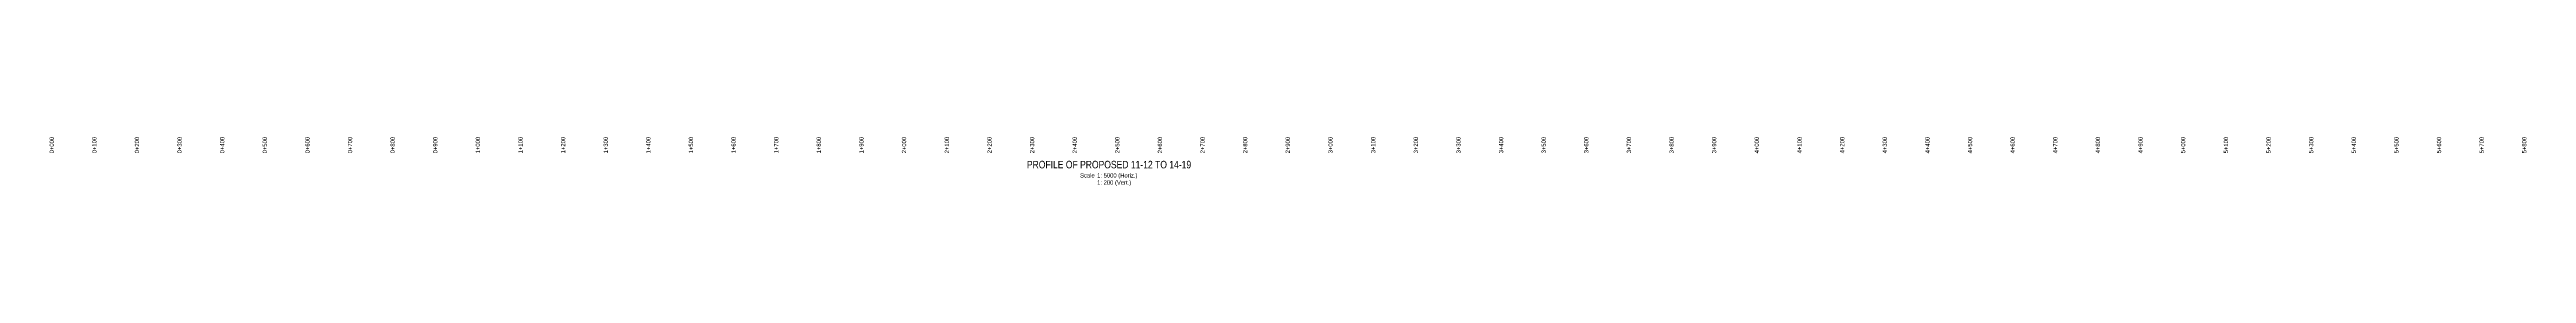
# Model space of a CAD drawing. Extents: x 311053 to 317465, y 5818876 to 5828373.
# Drawn here: x 311085 to 316895, y 5818876 to 5818990 of the extents above; entities that cross this region are included whole.
import ezdxf
from ezdxf.enums import TextEntityAlignment as Align

# ---------------------------------------------------------------- set-up
doc = ezdxf.new("R2010")
doc.units = 0
doc.header["$LTSCALE"] = 5
doc.layers.add('DETAIL-T', color=7, linetype='Continuous')
doc.layers.add('L-DETAIL-T', color=3, linetype='Continuous')
doc.styles.add('140', font='ARIALN.TTF', dxfattribs={"height": 15})
doc.styles.add('80', font='ARIALN.TTF', dxfattribs={"height": 10})
doc.styles.add('80L', font='ARIALN.TTF', dxfattribs={"height": 10})

msp = doc.modelspace()

# ---------------------------------------------------------------- texts
at = {"style": '80'}
for s, p in [('0+000', (311090.571, 5818990.375)), ('0+100', (311190.519, 5818990.375)), ('0+200', (311290.468, 5818990.375)), ('0+300', (311390.416, 5818990.375)), ('0+400', (311490.365, 5818990.375)), ('0+500', (311590.313, 5818990.375)), ('0+600', (311690.261, 5818990.375)), ('0+700', (311790.21, 5818990.375)), ('0+800', (311890.158, 5818990.375)), ('0+900', (311990.107, 5818990.375)), ('1+000', (312090.055, 5818990.375)), ('1+100', (312190.003, 5818990.375)), ('1+200', (312289.952, 5818990.375)), ('1+300', (312389.9, 5818990.375)), ('1+400', (312489.849, 5818990.375)), ('1+500', (312589.797, 5818990.375)), ('1+600', (312689.745, 5818990.375)), ('1+700', (312789.694, 5818990.375)), ('1+800', (312889.642, 5818990.375)), ('1+900', (312989.59, 5818990.375)), ('2+000', (313089.539, 5818990.375)), ('2+100', (313190.003, 5818990.375)), ('2+200', (313289.952, 5818990.375)), ('2+300', (313389.9, 5818990.375)), ('2+400', (313489.849, 5818990.375)), ('2+500', (313589.797, 5818990.375)), ('2+600', (313689.745, 5818990.375)), ('2+700', (313789.694, 5818990.375)), ('2+800', (313889.642, 5818990.375)), ('2+900', (313989.59, 5818990.375)), ('3+000', (314089.539, 5818990.375)), ('3+100', (314190.003, 5818990.375)), ('3+200', (314289.952, 5818990.375)), ('3+300', (314389.9, 5818990.375)), ('3+400', (314489.849, 5818990.375)), ('3+500', (314589.797, 5818990.375)), ('3+600', (314689.745, 5818990.375)), ('3+700', (314789.694, 5818990.375)), ('3+800', (314889.642, 5818990.375)), ('3+900', (314989.59, 5818990.375)), ('4+000', (315089.539, 5818990.375)), ('4+100', (315190.003, 5818990.375)), ('4+200', (315289.952, 5818990.375)), ('4+300', (315389.9, 5818990.375)), ('4+400', (315489.849, 5818990.375)), ('4+500', (315589.797, 5818990.375)), ('4+600', (315689.745, 5818990.375)), ('4+700', (315789.694, 5818990.375)), ('4+800', (315889.642, 5818990.375)), ('4+900', (315989.59, 5818990.375)), ('5+000', (316089.539, 5818990.375)), ('5+100', (316190.003, 5818990.375)), ('5+200', (316289.952, 5818990.375)), ('5+300', (316389.9, 5818990.375)), ('5+400', (316489.849, 5818990.375)), ('5+500', (316589.797, 5818990.375)), ('5+600', (316689.745, 5818990.375)), ('5+700', (316789.735, 5818990.375)), ('5+800', (316889.725, 5818990.375))]:
    msp.add_text(s, height=9.9948, rotation=90, dxfattribs=at).set_placement(p, align=Align.MIDDLE_RIGHT)
at = {"layer": 'DETAIL-T', "insert": (313502.515, 5818905.303), "char_height": 9.99491, "attachment_point": 1, "style": '80L'}
msp.add_mtext_dynamic_manual_height_columns('Scale^I1: 5000 (Horiz.)\\P^I1: 200 (Vert.)', width=216.87916, gutter_width=44.953, heights=[0], dxfattribs=at)
at = {"layer": 'L-DETAIL-T', "insert": (313570.417, 5818934.333), "char_height": 17.49109, "width": 384.70587, "attachment_point": 2, "rotation": 0.0000002, "style": '140'}
msp.add_mtext('PROFILE OF PROPOSED 11-12 TO 14-19', dxfattribs=at)

doc.saveas('drawing.dxf')
